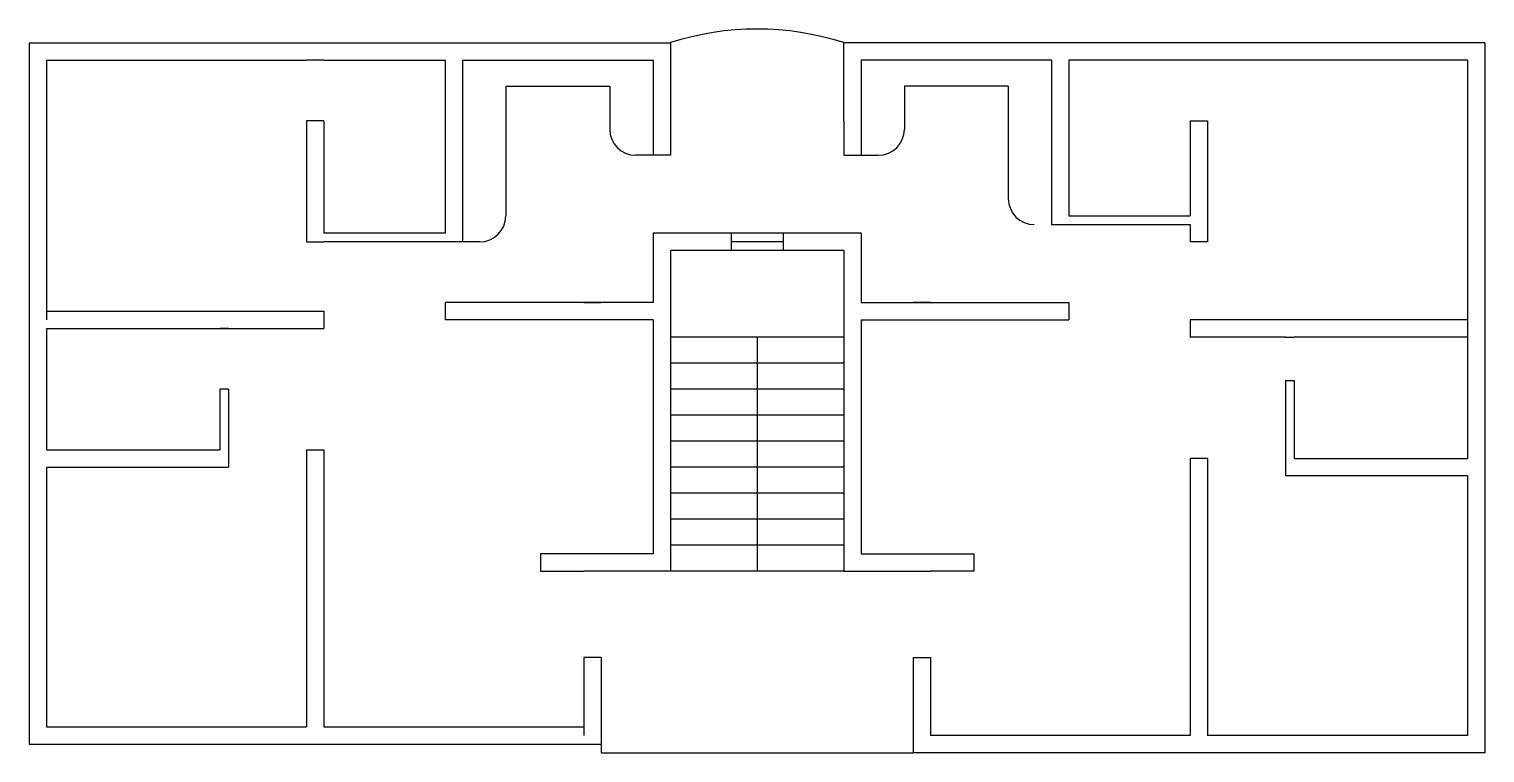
# Model space of a CAD drawing. Header units: inches. Extents: x -2903 to 3367, y -161 to 1064.
# Drawn here: x -649.4 to -632.6, y 655.65 to 664.01 of the extents above; entities that cross this region are included whole.
import ezdxf

# ---------------------------------------------------------------- set-up
doc = ezdxf.new("R2010")
doc.units = ezdxf.units.IN
doc.header["$MEASUREMENT"] = 0

msp = doc.modelspace()

# ---------------------------------------------------------------- linework, layer by layer
at = {"color": 0}
for p, q in [((-649.401, 663.851), (-649.401, 655.751)), ((-649.401, 663.851), (-642.001, 663.851)), ((-646.001, 663.851), (-642.001, 663.851)), ((-642.001, 663.851), (-642.001, 662.551)), ((-632.601, 663.851), (-640.001, 663.851)), ((-640.001, 662.951), (-640.001, 663.851)), ((-637.601, 663.851), (-639.801, 663.851)), ((-632.601, 663.851), (-632.601, 655.651)), ((-649.201, 663.651), (-649.201, 660.651)), ((-649.201, 663.651), (-646.201, 663.651)), ((-646.001, 663.651), (-646.201, 663.651)), ((-646.001, 663.651), (-646.201, 663.651)), ((-645.999, 663.651), (-646.199, 663.651)), ((-646.001, 663.651), (-644.601, 663.651)), ((-644.601, 663.651), (-644.601, 661.651)), ((-644.401, 663.651), (-644.401, 661.551)), ((-644.401, 663.651), (-642.201, 663.651)), ((-642.201, 663.651), (-642.201, 662.551)), ((-639.801, 663.651), (-639.801, 662.551)), ((-637.601, 663.651), (-637.601, 661.751)), ((-637.401, 663.651), (-637.401, 661.851)), ((-636.001, 663.651), (-637.401, 663.651)), ((-632.801, 663.651), (-635.801, 663.651)), ((-632.801, 663.651), (-632.801, 660.651)), ((-643.901, 663.351), (-643.901, 661.851)), ((-643.901, 663.351), (-642.701, 663.351)), ((-642.701, 663.351), (-642.701, 662.851)), ((-639.301, 663.351), (-639.301, 662.851)), ((-638.101, 663.351), (-639.301, 663.351)), ((-638.101, 663.351), (-638.101, 662.051)), ((-646.201, 662.951), (-646.201, 661.551)), ((-646.001, 662.951), (-646.201, 662.951)), ((-646.001, 662.951), (-646.201, 662.951)), ((-646.001, 662.951), (-646.201, 662.951)), ((-646.001, 662.951), (-646.001, 661.651)), ((-646.001, 662.951), (-646.001, 661.651)), ((-640.001, 662.951), (-640.001, 662.551)), ((-636.001, 662.951), (-636.001, 661.851)), ((-636.001, 662.951), (-636.001, 661.851)), ((-636.001, 662.951), (-635.801, 662.951)), ((-635.801, 662.951), (-635.801, 661.551)), ((-642.001, 662.551), (-642.401, 662.551)), ((-640.001, 662.551), (-639.801, 662.551)), ((-640.001, 662.551), (-639.601, 662.551)), ((-637.401, 661.851), (-636.001, 661.851)), ((-644.601, 661.651), (-646.001, 661.651)), ((-642.201, 661.651), (-642.201, 660.851)), ((-641.501, 661.651), (-642.201, 661.651)), ((-640.701, 661.651), (-641.501, 661.651)), ((-641.301, 661.651), (-641.301, 661.451)), ((-640.501, 661.651), (-640.701, 661.651)), ((-640.701, 661.651), (-640.701, 661.451)), ((-639.801, 661.651), (-640.501, 661.651)), ((-639.801, 661.651), (-639.801, 660.851)), ((-637.601, 661.751), (-636.001, 661.751)), ((-637.601, 661.751), (-636.001, 661.751)), ((-636.001, 661.751), (-636.001, 661.651)), ((-636.001, 661.751), (-636.001, 661.551)), ((-646.201, 661.551), (-646.001, 661.551)), ((-644.201, 661.551), (-646.001, 661.551)), ((-642.001, 661.451), (-642.001, 657.751)), ((-641.501, 661.451), (-642.001, 661.451)), ((-640.701, 661.451), (-641.501, 661.451)), ((-640.701, 661.551), (-641.301, 661.551)), ((-640.501, 661.451), (-640.701, 661.451)), ((-640.001, 661.451), (-640.501, 661.451)), ((-640.001, 661.451), (-640.001, 657.751)), ((-635.801, 661.551), (-636.001, 661.551)), ((-649.201, 660.751), (-647.201, 660.751)), ((-649.201, 660.751), (-646.001, 660.751)), ((-646.001, 660.751), (-646.001, 660.551)), ((-646.001, 660.751), (-646.001, 660.551)), ((-644.601, 660.851), (-644.601, 660.651)), ((-642.201, 660.851), (-644.601, 660.851)), ((-643.001, 660.851), (-642.801, 660.851)), ((-639.801, 660.851), (-637.401, 660.851)), ((-639.001, 660.851), (-639.201, 660.851)), ((-637.401, 660.851), (-637.401, 660.651)), ((-642.201, 660.651), (-644.601, 660.651)), ((-642.201, 660.651), (-642.201, 657.951)), ((-639.801, 660.651), (-639.801, 657.951)), ((-639.801, 660.651), (-637.401, 660.651)), ((-636.001, 660.651), (-636.001, 660.451)), ((-636.001, 660.651), (-636.001, 660.451)), ((-632.801, 660.651), (-636.001, 660.651)), ((-632.801, 660.651), (-632.801, 659.051)), ((-649.201, 660.551), (-649.201, 659.151)), ((-649.201, 660.551), (-646.001, 660.551)), ((-647.101, 660.551), (-647.201, 660.551)), ((-647.101, 660.551), (-647.201, 660.551)), ((-647.101, 660.551), (-647.201, 660.551)), ((-640.001, 660.451), (-642.001, 660.451)), ((-641.001, 660.451), (-641.001, 657.751)), ((-634.901, 660.451), (-636.001, 660.451)), ((-634.901, 660.451), (-634.801, 660.451)), ((-634.901, 660.451), (-634.801, 660.451)), ((-632.801, 660.451), (-634.801, 660.451)), ((-640.001, 660.151), (-642.001, 660.151)), ((-634.901, 659.951), (-634.901, 658.851)), ((-634.901, 659.951), (-634.801, 659.951)), ((-634.801, 659.951), (-634.801, 659.051)), ((-647.201, 659.851), (-647.201, 659.151)), ((-647.101, 659.851), (-647.201, 659.851)), ((-647.101, 659.851), (-647.201, 659.851)), ((-647.101, 659.851), (-647.101, 658.951)), ((-640.001, 659.851), (-642.001, 659.851)), ((-640.001, 659.551), (-642.001, 659.551)), ((-640.001, 659.251), (-642.001, 659.251)), ((-649.201, 659.151), (-647.201, 659.151)), ((-646.201, 659.151), (-646.201, 655.951)), ((-646.201, 659.151), (-646.001, 659.151)), ((-646.001, 659.151), (-646.001, 655.951)), ((-649.201, 658.951), (-649.201, 655.951)), ((-649.201, 658.951), (-647.101, 658.951)), ((-640.001, 658.951), (-642.001, 658.951)), ((-636.001, 659.051), (-636.001, 655.851)), ((-636.001, 659.051), (-636.001, 655.851)), ((-635.801, 659.051), (-636.001, 659.051)), ((-635.801, 659.051), (-635.801, 655.851)), ((-632.801, 658.851), (-634.901, 658.851)), ((-632.801, 658.851), (-632.801, 655.851)), ((-646.001, 658.651), (-646.001, 655.951)), ((-640.001, 658.651), (-642.001, 658.651)), ((-640.001, 658.351), (-642.001, 658.351)), ((-643.001, 657.951), (-643.501, 657.951)), ((-643.501, 657.951), (-643.501, 657.751)), ((-642.201, 657.951), (-643.001, 657.951)), ((-640.001, 658.051), (-642.001, 658.051)), ((-639.801, 657.951), (-639.001, 657.951)), ((-639.001, 657.951), (-638.501, 657.951)), ((-638.501, 657.951), (-638.501, 657.751)), ((-643.501, 657.751), (-643.001, 657.751)), ((-642.001, 657.751), (-643.001, 657.751)), ((-640.001, 657.751), (-642.001, 657.751)), ((-640.001, 657.751), (-639.001, 657.751)), ((-638.501, 657.751), (-639.001, 657.751)), ((-643.001, 656.751), (-643.001, 655.851)), ((-642.801, 656.751), (-643.001, 656.751)), ((-642.801, 656.751), (-642.801, 655.651)), ((-639.201, 656.751), (-639.201, 655.651)), ((-639.201, 656.751), (-639.001, 656.751)), ((-639.001, 656.751), (-639.001, 655.851)), ((-649.201, 655.951), (-646.201, 655.951)), ((-646.001, 655.951), (-643.001, 655.951)), ((-649.401, 655.751), (-642.801, 655.751)), ((-636.001, 655.851), (-639.001, 655.851)), ((-632.801, 655.851), (-635.801, 655.851)), ((-632.601, 655.651), (-639.201, 655.651))]:
    msp.add_line(p, q, dxfattribs=at)
for p, q in [((-637.601, 663.651), (-639.801, 663.651)), ((-635.801, 663.651), (-636.001, 663.651)), ((-634.801, 659.051), (-632.801, 659.051)), ((-642.801, 655.651), (-639.201, 655.651))]:
    msp.add_line(p, q)
for centre, radius, start, end in [((-641.001, 660.743), 3.266, 72.1683, 107.8317), ((-642.401, 662.851), 0.3, 180, 270), ((-639.601, 662.851), 0.3, 270, 0), ((-637.801, 662.051), 0.3, 180, 270), ((-644.201, 661.851), 0.3, 270, 0)]:
    msp.add_arc(centre, radius, start, end, dxfattribs=at)

doc.saveas('drawing.dxf')
